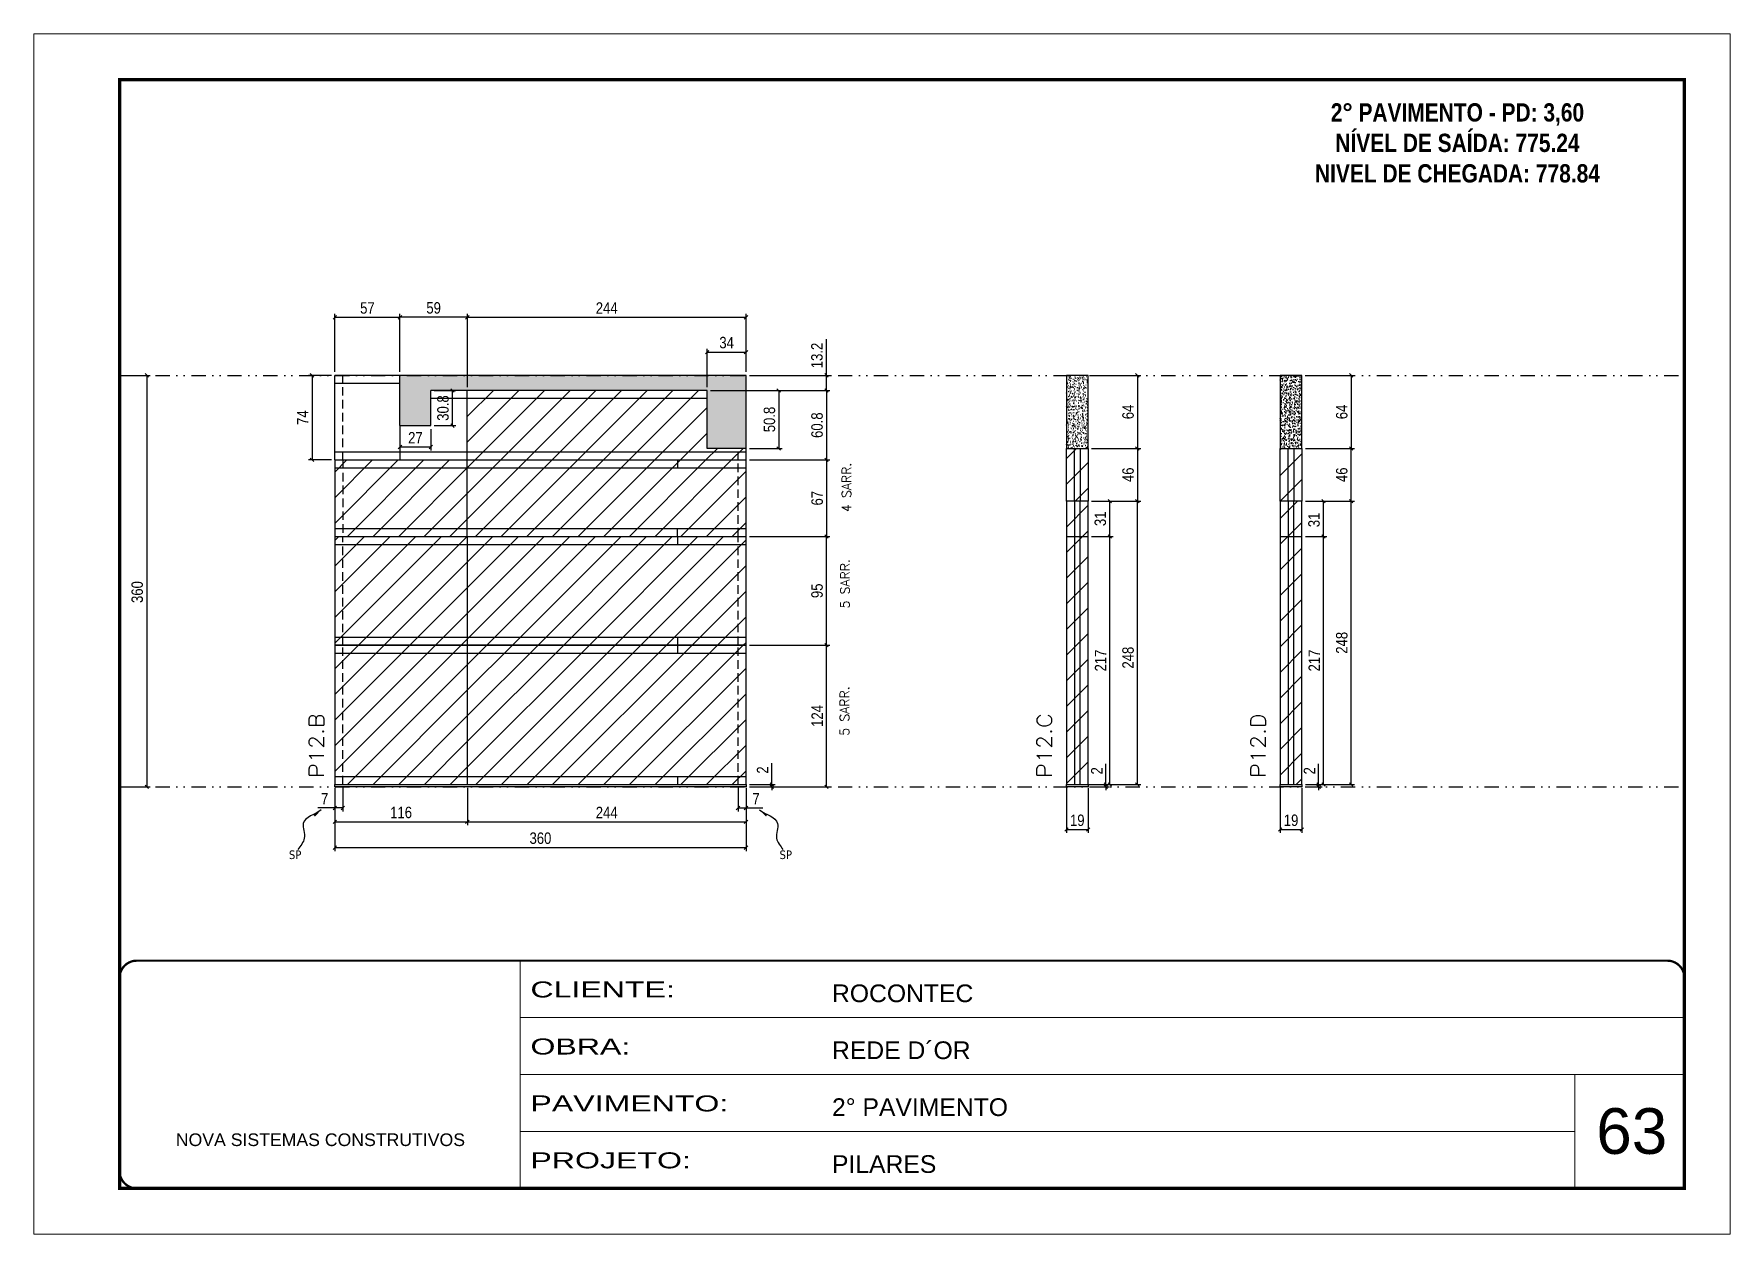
# Model space of a CAD drawing. Extents: x 2949 to 9203, y -16089 to 12527.
# Drawn here: x 6146 to 7631, y -5752 to -4702 of the extents above; entities that cross this region are included whole.
import ezdxf

# ---------------------------------------------------------------- set-up
doc = ezdxf.new("R2010")
doc.units = 0
for name, pattern in [('CONTINUO', [0]), ('DASHED', [0.75, 0.5, -0.25]), ('DIVIDE2', [0.625, 0.25, -0.125, 0, -0.125, 0, -0.125]), ('HIDDEN', [0.375, 0.25, -0.125])]:
    doc.linetypes.add(name, pattern=pattern)
for name, color, linetype, lineweight in [('CARIMBO', 255, 'Continuous', 9), ('Folhas', 255, 'Continuous', 9), ('Hachura', 251, 'Continuous', 9), ('SARRAFO DE PRESSAO', 251, 'DASHED', 9), ('Texto Seção', 7, 'Continuous', 15)]:
    doc.layers.add(name, color=color, linetype=linetype, lineweight=lineweight)
for name, color, linetype in [('COTA', 241, 'Continuous'), ('cotas', 4, 'Continuous'), ('NOMENCLATURA', 7, 'Continuous'), ('Nível', 160, 'Continuous'), ('Painéis', 200, 'Continuous'), ('SARR_2.2x7', 40, 'Continuous'), ('Sarrafo de Pressão', 42, 'HIDDEN'), ('texto', 7, 'Continuous')]:
    doc.layers.add(name, color=color, linetype=linetype)
doc.styles.add('ARIAL', font='arial.ttf')
doc.styles.add('COTA TECNICA', font='techl___.ttf', dxfattribs={"height": 10})
doc.styles.add('COTA TECNICA-50', font='techl___.ttf', dxfattribs={"height": 10})
doc.styles.add('REGUA-120', font='ROMANS.shx', dxfattribs={"height": 15})
doc.styles.add('ROMANC', font='techb___.ttf', dxfattribs={"height": 2.5})
doc.styles.add('ROMANS', font='romans.shx')
doc.styles.get("Standard").update_dxf_attribs({"font": 'arial.ttf'})
doc.styles.add('Tecnologia', font='')
doc.styles.get('Tecnologia').set_extended_font_data('Forgotten Futurist')
doc.dimstyles.new('COTA PAINEL-50', dxfattribs={"dimtxt": 10, "dimasz": 3, "dimexe": 3, "dimexo": 3, "dimgap": 3, "dimtad": 1, "dimdec": 1, "dimzin": 12, "dimdsep": 46, "dimtxsty": 'COTA TECNICA-50', "dimblk1": 'OBLIQUE', "dimblk2": 'OBLIQUE', "dimsah": 1, "dimcen": 0.9, "dimclrd": 4, "dimclre": 4, "dimclrt": 240, "dimadec": 1, "dimazin": 3, "dimtfac": 1, "dimtdec": 1, "dimtmove": 0, "dimatfit": 3, "dimfxl": 1, "dimtolj": 1, "dimtzin": 12, "dimarcsym": 0})
doc.dimstyles.new('PAINEL', dxfattribs={"dimtxt": 10, "dimasz": 3, "dimexe": 3, "dimexo": 3, "dimgap": 3, "dimtad": 1, "dimdec": 1, "dimzin": 12, "dimdsep": 46, "dimtxsty": 'COTA TECNICA', "dimblk1": 'OBLIQUE', "dimblk2": 'OBLIQUE', "dimsah": 1, "dimcen": 0.9, "dimclrd": 4, "dimclre": 4, "dimclrt": 240, "dimadec": 1, "dimazin": 3, "dimtfac": 1, "dimtdec": 1, "dimtmove": 0, "dimatfit": 3, "dimfxl": 1, "dimtolj": 1, "dimtzin": 12, "dimarcsym": 0})
doc.dimstyles.get("Standard").update_dxf_attribs({"dimtxt": 0.18, "dimasz": 0.18, "dimexe": 0.18, "dimexo": 0.0625, "dimgap": 0.09, "dimtad": 0, "dimtih": 1, "dimtoh": 1, "dimdec": 4, "dimzin": 0, "dimdsep": 46, "dimtxsty": 'Standard', "dimcen": 0.09, "dimadec": 0, "dimazin": 0, "dimtfac": 1, "dimtdec": 4, "dimtofl": 0, "dimtmove": 0, "dimatfit": 3, "dimfxl": 1, "dimtolj": 1, "dimtzin": 0, "dimarcsym": 0})
pattern_1 = [(45, (-122874.967, -37644.947), (-11.2253202, 11.2253202), [])]

msp = doc.modelspace()

# ---------------------------------------------------------------- texts
at = {"layer": 'CARIMBO', "style": 'ARIAL'}
msp.add_text('63', height=40, dxfattribs=at).set_placement((7513.89, -5681.75))
at = {"layer": 'NOMENCLATURA', "color": 2, "insert": (7392.36, -4735.83), "char_height": 16, "attachment_point": 2, "style": 'ROMANC'}
msp.add_mtext_dynamic_manual_height_columns('\\P2° PAVIMENTO - PD: 3,60\\PNÍVEL DE SAÍDA: 775.24\\PNIVEL DE CHEGADA: 778.84', width=300.2766, gutter_width=1, heights=[0], dxfattribs=at)
at = {"layer": 'texto', "color": 0, "char_height": 7.5, "attachment_point": 5}
for insert in [(6374.7, -5420.1), (6804.25, -5420.1)]:
    msp.add_mtext('{\\fTahoma|b0|i0|c0|p34;\\C4;SP}', dxfattribs=dict(at, insert=insert))
at = {"layer": 'Texto Seção', "linetype": 'Continuous', "style": 'ROMANS'}
for s, p in [('4 SARR.', (6861.47, -5120.24)), ('5 SARR.', (6860.17, -5204.58)), ('5 SARR.', (6859.75, -5315.89))]:
    msp.add_text(s, height=8, rotation=90, dxfattribs=at).set_placement(p)
at = {"layer": 'Texto Seção', "style": 'REGUA-120', "width": 1.1}
for s, p in [('P12.B', (6399.89, -5352.71)), ('P12.C', (7037.23, -5352.71)), ('P12.D', (7224.38, -5352.71))]:
    msp.add_text(s, height=13, rotation=90, dxfattribs=at).set_placement(p)

# ---------------------------------------------------------------- blocks, each defined once
blk = doc.blocks.new('9999999999')
at = {"color": 30, "linetype": 'CONTINUO'}
for p, q in [((98564.6, 34230.2), (98564.6, 34429.4)), ((98564.6, 34379.6), (99584, 34379.6)), ((98564.6, 34329.8), (99488, 34329.8)), ((99584, 34329.8), (99488, 34329.8)), ((99488, 34329.8), (99488, 34230.2)), ((98564.6, 34280), (99488, 34280))]:
    blk.add_line(p, q, dxfattribs=at)
at = {"color": 30, "linetype": 'CONTINUO', "const_width": 2}
blk.add_lwpolyline([(99584, 34230.2), (99584, 34414.4, 0.414214), (99569, 34429.4), (98229, 34429.4, 0.414214), (98214, 34414.4), (98214, 34245.2, 0.414214), (98229, 34230.2), (99584, 34230.2)], format="xyb", dxfattribs=at)
at = {"layer": 'Folhas'}
blk.add_lwpolyline([(98139, 34190.2), (99624, 34190.2), (99624, 35240.2), (98139, 35240.2)], close=True, dxfattribs=at)
at = {"layer": 'Folhas', "color": 30, "const_width": 3}
blk.add_lwpolyline([(98214, 34230.2), (99584, 34230.2), (99584, 35200.2), (98214, 35200.2)], close=True, dxfattribs=at)
at = {"color": 7, "linetype": 'Continuous', "ltscale": 5, "style": 'ARIAL'}
for s, height, p in [('ROCONTEC', 15.48, (98837.7, 34393.1)), ('REDE D´OR', 15.48, (98837.7, 34343.3)), ('2° PAVIMENTO', 15.483, (98837.7, 34293.5)), ('NOVA SISTEMAS CONSTRUTIVOS', 11.059, (98263.2, 34267.2)), ('PILARES', 15.48, (98837.7, 34243.7))]:
    blk.add_text(s, height=height, dxfattribs=at).set_placement(p)
at = {"layer": 'Folhas', "color": 7, "style": 'Tecnologia', "width": 1.5}
for s, p in [('CLIENTE:', (98573.7, 34397.2)), ('OBRA:', (98573.7, 34347.3)), ('PAVIMENTO:', (98573.7, 34297.5)), ('PROJETO:', (98573.7, 34247.7))]:
    blk.add_text(s, height=14, dxfattribs=at).set_placement(p)
blk = doc.blocks.new('_Oblique')
at = {"color": 0, "linetype": 'ByBlock', "lineweight": -2}
blk.add_line((-0.5, -0.5), (0.5, 0.5), dxfattribs=at)
blk = doc.blocks.new('*D2106')
at = {"layer": 'cotas', "color": 4, "linetype": 'ByBlock', "lineweight": -2, "transparency": 16777216}
for p, q in [((6224, -5000.6), (6247.8, -5000.6)), ((6244.8, -5000.6), (6244.8, -5360.6)), ((6224, -5360.6), (6247.8, -5360.6))]:
    blk.add_line(p, q, dxfattribs=at)
at = {"layer": 'Defpoints', "color": 0, "linetype": 'ByBlock', "transparency": 16777216}
for p in [(6221, -5000.6), (6221, -5360.6), (6244.8, -5360.6)]:
    blk.add_point(p, dxfattribs=at)
at = {"layer": 'cotas', "color": 4, "linetype": 'ByBlock', "lineweight": -2, "transparency": 16777216, "xscale": 3, "yscale": 3, "zscale": 3}
for p, rotation in [((6244.8, -5000.6), 90), ((6244.8, -5360.6), 270)]:
    blk.add_blockref('_Oblique', p, dxfattribs=dict(at, rotation=rotation))
at = {"layer": 'cotas', "color": 240, "linetype": 'ByBlock', "transparency": 16777216, "insert": (6236.5, -5190.2), "char_height": 10, "attachment_point": 5, "rotation": 90, "style": 'COTA TECNICA'}
blk.add_mtext('\\A1;360', dxfattribs=at)
blk = doc.blocks.new('*D2111')
at = {"layer": 'COTA', "color": 4, "lineweight": -2, "transparency": 16777216}
for p, q in [((6409.5, -5361.6), (6409.5, -5416.8)), ((6769.5, -5361.6), (6769.5, -5416.8)), ((6409.5, -5413.8), (6769.5, -5413.8))]:
    blk.add_line(p, q, dxfattribs=at)
at = {"layer": 'Defpoints', "color": 0, "transparency": 16777216}
for p in [(6409.5, -5358.6), (6769.5, -5358.6), (6769.5, -5413.8)]:
    blk.add_point(p, dxfattribs=at)
at = {"layer": 'COTA', "color": 4, "lineweight": -2, "transparency": 16777216, "xscale": 3, "yscale": 3, "zscale": 3, "rotation": 180}
blk.add_blockref('_Oblique', (6409.5, -5413.8), dxfattribs=at)
at = {"layer": 'COTA', "color": 4, "lineweight": -2, "transparency": 16777216, "xscale": 3, "yscale": 3, "zscale": 3}
blk.add_blockref('_Oblique', (6769.5, -5413.8), dxfattribs=at)
at = {"layer": 'COTA', "color": 240, "transparency": 16777216, "insert": (6589.5, -5405.6), "char_height": 10, "attachment_point": 5, "style": 'COTA TECNICA'}
blk.add_mtext('\\A1;360', dxfattribs=at)
blk = doc.blocks.new('*D2112')
at = {"layer": 'COTA', "color": 4, "lineweight": -2, "transparency": 16777216}
for p, q in [((6409.5, -5363.6), (6409.5, -5382.1)), ((6416.5, -5361.6), (6416.5, -5382.1)), ((6409.5, -5379.1), (6394.7, -5379.1)), ((6416.5, -5379.1), (6409.5, -5379.1))]:
    blk.add_line(p, q, dxfattribs=at)
at = {"layer": 'Defpoints', "color": 0, "transparency": 16777216}
for p in [(6409.5, -5360.6), (6416.5, -5358.6), (6409.5, -5379.1)]:
    blk.add_point(p, dxfattribs=at)
at = {"layer": 'COTA', "color": 4, "lineweight": -2, "transparency": 16777216, "xscale": 3, "yscale": 3, "zscale": 3, "rotation": 180}
blk.add_blockref('_Oblique', (6409.5, -5379.1), dxfattribs=at)
at = {"layer": 'COTA', "color": 4, "lineweight": -2, "transparency": 16777216, "xscale": 3, "yscale": 3, "zscale": 3}
blk.add_blockref('_Oblique', (6416.5, -5379.1), dxfattribs=at)
at = {"layer": 'COTA', "color": 240, "transparency": 16777216, "insert": (6400.6, -5371), "char_height": 10, "attachment_point": 5, "style": 'COTA TECNICA-50'}
blk.add_mtext('\\A1;7', dxfattribs=at)
blk = doc.blocks.new('*D2113')
at = {"layer": 'COTA', "color": 4, "lineweight": -2, "transparency": 16777216}
for p, q in [((6762.5, -5361.6), (6762.5, -5382.1)), ((6769.5, -5363.6), (6769.5, -5382.1)), ((6762.5, -5379.1), (6769.5, -5379.1)), ((6769.5, -5379.1), (6784.2, -5379.1))]:
    blk.add_line(p, q, dxfattribs=at)
at = {"layer": 'Defpoints', "color": 0, "transparency": 16777216}
for p in [(6762.5, -5358.6), (6769.5, -5360.6), (6769.5, -5379.1)]:
    blk.add_point(p, dxfattribs=at)
at = {"layer": 'COTA', "color": 4, "lineweight": -2, "transparency": 16777216, "xscale": 3, "yscale": 3, "zscale": 3, "rotation": 180}
blk.add_blockref('_Oblique', (6762.5, -5379.1), dxfattribs=at)
at = {"layer": 'COTA', "color": 4, "lineweight": -2, "transparency": 16777216, "xscale": 3, "yscale": 3, "zscale": 3}
blk.add_blockref('_Oblique', (6769.5, -5379.1), dxfattribs=at)
at = {"layer": 'COTA', "color": 240, "transparency": 16777216, "insert": (6778.3, -5371), "char_height": 10, "attachment_point": 5, "style": 'COTA TECNICA-50'}
blk.add_mtext('\\A1;7', dxfattribs=at)
blk = doc.blocks.new('*D2114')
at = {"layer": 'COTA', "color": 4, "lineweight": -2, "transparency": 16777216}
for p, q in [((6772.5, -5236.6), (6842.9, -5236.6)), ((6839.9, -5360.6), (6839.9, -5236.6)), ((6772.5, -5360.6), (6842.9, -5360.6))]:
    blk.add_line(p, q, dxfattribs=at)
at = {"layer": 'Defpoints', "color": 0, "transparency": 16777216}
for p in [(6769.5, -5236.6), (6839.9, -5236.6), (6769.5, -5360.6)]:
    blk.add_point(p, dxfattribs=at)
at = {"layer": 'COTA', "color": 4, "lineweight": -2, "transparency": 16777216, "xscale": 3, "yscale": 3, "zscale": 3}
for p, rotation in [((6839.9, -5236.6), 90), ((6839.9, -5360.6), 270)]:
    blk.add_blockref('_Oblique', p, dxfattribs=dict(at, rotation=rotation))
at = {"layer": 'COTA', "color": 240, "transparency": 16777216, "insert": (6831.8, -5298.6), "char_height": 10, "attachment_point": 5, "rotation": 90, "style": 'COTA TECNICA-50'}
blk.add_mtext('\\A1;124', dxfattribs=at)
blk = doc.blocks.new('*D2115')
at = {"layer": 'COTA', "color": 4, "lineweight": -2, "transparency": 16777216}
for p, q in [((6792, -5358.6), (6792, -5339.8)), ((6772.5, -5358.6), (6795, -5358.6)), ((6772.5, -5360.6), (6795, -5360.6)), ((6792, -5360.6), (6792, -5358.6)), ((6792, -5360.6), (6792, -5363.6))]:
    blk.add_line(p, q, dxfattribs=at)
at = {"layer": 'Defpoints', "color": 0, "transparency": 16777216}
for p in [(6769.5, -5358.6), (6769.5, -5360.6), (6792, -5360.6)]:
    blk.add_point(p, dxfattribs=at)
at = {"layer": 'COTA', "color": 4, "lineweight": -2, "transparency": 16777216, "xscale": 3, "yscale": 3, "zscale": 3}
for p, rotation in [((6792, -5358.6), 270), ((6792, -5360.6), 90)]:
    blk.add_blockref('_Oblique', p, dxfattribs=dict(at, rotation=rotation))
at = {"layer": 'COTA', "color": 240, "transparency": 16777216, "insert": (6784, -5345.9), "char_height": 10, "attachment_point": 5, "rotation": 90, "style": 'COTA TECNICA-50'}
blk.add_mtext('\\A1;2', dxfattribs=at)
blk = doc.blocks.new('*D2116')
at = {"layer": 'COTA', "color": 4, "linetype": 'ByBlock', "lineweight": -2, "transparency": 16777216}
for p, q in [((6772.5, -5141.6), (6842.9, -5141.6)), ((6839.9, -5236.6), (6839.9, -5141.6)), ((6772.5, -5236.6), (6842.9, -5236.6))]:
    blk.add_line(p, q, dxfattribs=at)
at = {"layer": 'Defpoints', "color": 0, "linetype": 'ByBlock', "transparency": 16777216}
for p in [(6769.5, -5141.6), (6839.9, -5141.6), (6769.5, -5236.6)]:
    blk.add_point(p, dxfattribs=at)
at = {"layer": 'COTA', "color": 4, "linetype": 'ByBlock', "lineweight": -2, "transparency": 16777216, "xscale": 3, "yscale": 3, "zscale": 3}
for p, rotation in [((6839.9, -5141.6), 90), ((6839.9, -5236.6), 270)]:
    blk.add_blockref('_Oblique', p, dxfattribs=dict(at, rotation=rotation))
at = {"layer": 'COTA', "color": 240, "linetype": 'ByBlock', "transparency": 16777216, "insert": (6831.7, -5189.1), "char_height": 10, "attachment_point": 5, "rotation": 90, "style": 'COTA TECNICA'}
blk.add_mtext('\\A1;95', dxfattribs=at)
blk = doc.blocks.new('*D2127')
at = {"layer": 'COTA', "color": 4, "linetype": 'ByBlock', "lineweight": -2, "transparency": 16777216}
for p, q in [((6409.5, -5361.6), (6409.5, -5394.2)), ((6525.5, -5361.6), (6525.5, -5394.2)), ((6409.5, -5391.2), (6525.5, -5391.2))]:
    blk.add_line(p, q, dxfattribs=at)
at = {"layer": 'Defpoints', "color": 0, "linetype": 'ByBlock', "transparency": 16777216}
for p in [(6409.5, -5358.6), (6525.5, -5358.6), (6525.5, -5391.2)]:
    blk.add_point(p, dxfattribs=at)
at = {"layer": 'COTA', "color": 4, "linetype": 'ByBlock', "lineweight": -2, "transparency": 16777216, "xscale": 3, "yscale": 3, "zscale": 3, "rotation": 180}
blk.add_blockref('_Oblique', (6409.5, -5391.2), dxfattribs=at)
at = {"layer": 'COTA', "color": 4, "linetype": 'ByBlock', "lineweight": -2, "transparency": 16777216, "xscale": 3, "yscale": 3, "zscale": 3}
blk.add_blockref('_Oblique', (6525.5, -5391.2), dxfattribs=at)
at = {"layer": 'COTA', "color": 240, "linetype": 'ByBlock', "transparency": 16777216, "insert": (6467.5, -5383.1), "char_height": 10, "attachment_point": 5, "style": 'COTA TECNICA'}
blk.add_mtext('\\A1;116', dxfattribs=at)
blk = doc.blocks.new('*D2128')
at = {"layer": 'COTA', "color": 4, "linetype": 'ByBlock', "lineweight": -2, "transparency": 16777216}
for p, q in [((6525.5, -5361.6), (6525.5, -5394.2)), ((6769.5, -5363.6), (6769.5, -5394.2)), ((6525.5, -5391.2), (6769.5, -5391.2))]:
    blk.add_line(p, q, dxfattribs=at)
at = {"layer": 'Defpoints', "color": 0, "linetype": 'ByBlock', "transparency": 16777216}
for p in [(6525.5, -5358.6), (6769.5, -5360.6), (6769.5, -5391.2)]:
    blk.add_point(p, dxfattribs=at)
at = {"layer": 'COTA', "color": 4, "linetype": 'ByBlock', "lineweight": -2, "transparency": 16777216, "xscale": 3, "yscale": 3, "zscale": 3, "rotation": 180}
blk.add_blockref('_Oblique', (6525.5, -5391.2), dxfattribs=at)
at = {"layer": 'COTA', "color": 4, "linetype": 'ByBlock', "lineweight": -2, "transparency": 16777216, "xscale": 3, "yscale": 3, "zscale": 3}
blk.add_blockref('_Oblique', (6769.5, -5391.2), dxfattribs=at)
at = {"layer": 'COTA', "color": 240, "linetype": 'ByBlock', "transparency": 16777216, "insert": (6647.5, -5383.1), "char_height": 10, "attachment_point": 5, "style": 'COTA TECNICA'}
blk.add_mtext('\\A1;244', dxfattribs=at)
blk = doc.blocks.new('*D2107')
at = {"layer": 'COTA', "color": 4, "lineweight": -2, "transparency": 16777216}
for p, q in [((7050, -5361.6), (7050, -5401)), ((7069, -5361.6), (7069, -5401)), ((7050, -5398), (7069, -5398))]:
    blk.add_line(p, q, dxfattribs=at)
at = {"layer": 'Defpoints', "color": 0, "transparency": 16777216}
for p in [(7050, -5358.6), (7069, -5358.6), (7069, -5398)]:
    blk.add_point(p, dxfattribs=at)
at = {"layer": 'COTA', "color": 4, "lineweight": -2, "transparency": 16777216, "xscale": 3, "yscale": 3, "zscale": 3, "rotation": 180}
blk.add_blockref('_Oblique', (7050, -5398), dxfattribs=at)
at = {"layer": 'COTA', "color": 4, "lineweight": -2, "transparency": 16777216, "xscale": 3, "yscale": 3, "zscale": 3}
blk.add_blockref('_Oblique', (7069, -5398), dxfattribs=at)
at = {"layer": 'COTA', "color": 240, "transparency": 16777216, "insert": (7059.5, -5389.9), "char_height": 10, "attachment_point": 5, "style": 'COTA TECNICA'}
blk.add_mtext('\\A1;19', dxfattribs=at)
blk = doc.blocks.new('*D2108')
at = {"layer": 'COTA', "color": 4, "lineweight": -2, "transparency": 16777216}
for p, q in [((7084.6, -5358.6), (7084.6, -5340.5)), ((7072, -5358.6), (7087.6, -5358.6)), ((7072, -5360.6), (7087.6, -5360.6)), ((7084.6, -5360.6), (7084.6, -5358.6)), ((7084.6, -5360.6), (7084.6, -5363.6))]:
    blk.add_line(p, q, dxfattribs=at)
at = {"layer": 'Defpoints', "color": 0, "transparency": 16777216}
for p in [(7069, -5358.6), (7069, -5360.6), (7084.6, -5358.6)]:
    blk.add_point(p, dxfattribs=at)
at = {"layer": 'COTA', "color": 4, "lineweight": -2, "transparency": 16777216, "xscale": 3, "yscale": 3, "zscale": 3}
for p, rotation in [((7084.6, -5358.6), 270), ((7084.6, -5360.6), 90)]:
    blk.add_blockref('_Oblique', p, dxfattribs=dict(at, rotation=rotation))
at = {"layer": 'COTA', "color": 240, "transparency": 16777216, "insert": (7076.6, -5346.6), "char_height": 10, "attachment_point": 5, "rotation": 90, "style": 'COTA TECNICA-50'}
blk.add_mtext('\\A1;2', dxfattribs=at)
blk = doc.blocks.new('*D2119')
at = {"layer": 'COTA', "color": 4, "linetype": 'ByBlock', "lineweight": -2, "transparency": 16777216}
for p, q in [((7072, -5000.6), (7115.1, -5000.6)), ((7112.1, -5000.6), (7112.1, -5064.6)), ((7072, -5064.6), (7115.1, -5064.6))]:
    blk.add_line(p, q, dxfattribs=at)
at = {"layer": 'Defpoints', "color": 0, "linetype": 'ByBlock', "transparency": 16777216}
for p in [(7069, -5000.6), (7069, -5064.6), (7112.1, -5064.6)]:
    blk.add_point(p, dxfattribs=at)
at = {"layer": 'COTA', "color": 4, "linetype": 'ByBlock', "lineweight": -2, "transparency": 16777216, "xscale": 3, "yscale": 3, "zscale": 3}
for p, rotation in [((7112.1, -5000.6), 90), ((7112.1, -5064.6), 270)]:
    blk.add_blockref('_Oblique', p, dxfattribs=dict(at, rotation=rotation))
at = {"layer": 'COTA', "color": 240, "linetype": 'ByBlock', "transparency": 16777216, "insert": (7104, -5032.6), "char_height": 10, "attachment_point": 5, "rotation": 90, "style": 'COTA TECNICA'}
blk.add_mtext('\\A1;64', dxfattribs=at)
blk = doc.blocks.new('*D2120')
at = {"layer": 'COTA', "color": 4, "linetype": 'ByBlock', "lineweight": -2, "transparency": 16777216}
for p, q in [((7072, -5110.6), (7115.1, -5110.6)), ((7112.1, -5358.6), (7112.1, -5110.6)), ((7072, -5358.6), (7115.1, -5358.6))]:
    blk.add_line(p, q, dxfattribs=at)
at = {"layer": 'Defpoints', "color": 0, "linetype": 'ByBlock', "transparency": 16777216}
for p in [(7069, -5110.6), (7112.1, -5110.6), (7069, -5358.6)]:
    blk.add_point(p, dxfattribs=at)
at = {"layer": 'COTA', "color": 4, "linetype": 'ByBlock', "lineweight": -2, "transparency": 16777216, "xscale": 3, "yscale": 3, "zscale": 3}
for p, rotation in [((7112.1, -5110.6), 90), ((7112.1, -5358.6), 270)]:
    blk.add_blockref('_Oblique', p, dxfattribs=dict(at, rotation=rotation))
at = {"layer": 'COTA', "color": 240, "linetype": 'ByBlock', "transparency": 16777216, "insert": (7104, -5247.6), "char_height": 10, "attachment_point": 5, "rotation": 90, "style": 'COTA TECNICA'}
blk.add_mtext('\\A1;248', dxfattribs=at)
blk = doc.blocks.new('*D2109')
at = {"layer": 'COTA', "color": 4, "lineweight": -2, "transparency": 16777216}
for p, q in [((7237.2, -5361.6), (7237.2, -5401)), ((7256.2, -5361.6), (7256.2, -5401)), ((7237.2, -5398), (7256.2, -5398))]:
    blk.add_line(p, q, dxfattribs=at)
at = {"layer": 'Defpoints', "color": 0, "transparency": 16777216}
for p in [(7237.2, -5358.6), (7256.2, -5358.6), (7256.2, -5398)]:
    blk.add_point(p, dxfattribs=at)
at = {"layer": 'COTA', "color": 4, "lineweight": -2, "transparency": 16777216, "xscale": 3, "yscale": 3, "zscale": 3, "rotation": 180}
blk.add_blockref('_Oblique', (7237.2, -5398), dxfattribs=at)
at = {"layer": 'COTA', "color": 4, "lineweight": -2, "transparency": 16777216, "xscale": 3, "yscale": 3, "zscale": 3}
blk.add_blockref('_Oblique', (7256.2, -5398), dxfattribs=at)
at = {"layer": 'COTA', "color": 240, "transparency": 16777216, "insert": (7246.7, -5389.9), "char_height": 10, "attachment_point": 5, "style": 'COTA TECNICA'}
blk.add_mtext('\\A1;19', dxfattribs=at)
blk = doc.blocks.new('*D2110')
at = {"layer": 'COTA', "color": 4, "lineweight": -2, "transparency": 16777216}
for p, q in [((7270.8, -5358.6), (7270.8, -5340.5)), ((7259.2, -5358.6), (7273.8, -5358.6)), ((7259.2, -5360.6), (7273.8, -5360.6)), ((7270.8, -5360.6), (7270.8, -5358.6)), ((7270.8, -5360.6), (7270.8, -5363.6))]:
    blk.add_line(p, q, dxfattribs=at)
at = {"layer": 'Defpoints', "color": 0, "transparency": 16777216}
for p in [(7256.2, -5358.6), (7256.2, -5360.6), (7270.8, -5358.6)]:
    blk.add_point(p, dxfattribs=at)
at = {"layer": 'COTA', "color": 4, "lineweight": -2, "transparency": 16777216, "xscale": 3, "yscale": 3, "zscale": 3}
for p, rotation in [((7270.8, -5358.6), 270), ((7270.8, -5360.6), 90)]:
    blk.add_blockref('_Oblique', p, dxfattribs=dict(at, rotation=rotation))
at = {"layer": 'COTA', "color": 240, "transparency": 16777216, "insert": (7262.8, -5346.6), "char_height": 10, "attachment_point": 5, "rotation": 90, "style": 'COTA TECNICA-50'}
blk.add_mtext('\\A1;2', dxfattribs=at)
blk = doc.blocks.new('*D2121')
at = {"layer": 'COTA', "color": 4, "linetype": 'ByBlock', "lineweight": -2, "transparency": 16777216}
for p, q in [((7259.2, -5000.6), (7302.2, -5000.6)), ((7299.2, -5000.6), (7299.2, -5064.6)), ((7259.2, -5064.6), (7302.2, -5064.6))]:
    blk.add_line(p, q, dxfattribs=at)
at = {"layer": 'Defpoints', "color": 0, "linetype": 'ByBlock', "transparency": 16777216}
for p in [(7256.2, -5000.6), (7256.2, -5064.6), (7299.2, -5064.6)]:
    blk.add_point(p, dxfattribs=at)
at = {"layer": 'COTA', "color": 4, "linetype": 'ByBlock', "lineweight": -2, "transparency": 16777216, "xscale": 3, "yscale": 3, "zscale": 3}
for p, rotation in [((7299.2, -5000.6), 90), ((7299.2, -5064.6), 270)]:
    blk.add_blockref('_Oblique', p, dxfattribs=dict(at, rotation=rotation))
at = {"layer": 'COTA', "color": 240, "linetype": 'ByBlock', "transparency": 16777216, "insert": (7291.1, -5032.6), "char_height": 10, "attachment_point": 5, "rotation": 90, "style": 'COTA TECNICA'}
blk.add_mtext('\\A1;64', dxfattribs=at)
blk = doc.blocks.new('*D2122')
at = {"layer": 'COTA', "color": 4, "linetype": 'ByBlock', "lineweight": -2, "transparency": 16777216}
for p, q in [((7259.2, -5110.6), (7302.2, -5110.6)), ((7299.2, -5358.6), (7299.2, -5110.6)), ((7259.2, -5358.6), (7302.2, -5358.6))]:
    blk.add_line(p, q, dxfattribs=at)
at = {"layer": 'Defpoints', "color": 0, "linetype": 'ByBlock', "transparency": 16777216}
for p in [(7256.2, -5110.6), (7299.2, -5110.6), (7256.2, -5358.6)]:
    blk.add_point(p, dxfattribs=at)
at = {"layer": 'COTA', "color": 4, "linetype": 'ByBlock', "lineweight": -2, "transparency": 16777216, "xscale": 3, "yscale": 3, "zscale": 3}
for p, rotation in [((7299.2, -5110.6), 90), ((7299.2, -5358.6), 270)]:
    blk.add_blockref('_Oblique', p, dxfattribs=dict(at, rotation=rotation))
at = {"layer": 'COTA', "color": 240, "linetype": 'ByBlock', "transparency": 16777216, "insert": (7291.1, -5234.6), "char_height": 10, "attachment_point": 5, "rotation": 90, "style": 'COTA TECNICA'}
blk.add_mtext('\\A1;248', dxfattribs=at)
blk = doc.blocks.new('*D2123')
at = {"layer": 'COTA', "color": 4, "linetype": 'ByBlock', "lineweight": -2, "transparency": 16777216}
for p, q in [((7072, -5141.6), (7090.9, -5141.6)), ((7087.9, -5358.6), (7087.9, -5141.6)), ((7053, -5358.6), (7090.9, -5358.6))]:
    blk.add_line(p, q, dxfattribs=at)
at = {"layer": 'Defpoints', "color": 0, "linetype": 'ByBlock', "transparency": 16777216}
for p in [(7069, -5141.6), (7087.9, -5141.6), (7050, -5358.6)]:
    blk.add_point(p, dxfattribs=at)
at = {"layer": 'COTA', "color": 4, "linetype": 'ByBlock', "lineweight": -2, "transparency": 16777216, "xscale": 3, "yscale": 3, "zscale": 3}
for p, rotation in [((7087.9, -5141.6), 90), ((7087.9, -5358.6), 270)]:
    blk.add_blockref('_Oblique', p, dxfattribs=dict(at, rotation=rotation))
at = {"layer": 'COTA', "color": 240, "linetype": 'ByBlock', "transparency": 16777216, "insert": (7079.9, -5250.1), "char_height": 10, "attachment_point": 5, "rotation": 90, "style": 'COTA TECNICA'}
blk.add_mtext('\\A1;217', dxfattribs=at)
blk = doc.blocks.new('*D2124')
at = {"layer": 'COTA', "color": 4, "linetype": 'ByBlock', "lineweight": -2, "transparency": 16777216}
for p, q in [((7072, -5110.6), (7090.9, -5110.6)), ((7087.9, -5141.6), (7087.9, -5110.6)), ((7072, -5141.6), (7090.9, -5141.6))]:
    blk.add_line(p, q, dxfattribs=at)
at = {"layer": 'Defpoints', "color": 0, "linetype": 'ByBlock', "transparency": 16777216}
for p in [(7069, -5110.6), (7087.9, -5110.6), (7069, -5141.6)]:
    blk.add_point(p, dxfattribs=at)
at = {"layer": 'COTA', "color": 4, "linetype": 'ByBlock', "lineweight": -2, "transparency": 16777216, "xscale": 3, "yscale": 3, "zscale": 3}
for p, rotation in [((7087.9, -5110.6), 90), ((7087.9, -5141.6), 270)]:
    blk.add_blockref('_Oblique', p, dxfattribs=dict(at, rotation=rotation))
at = {"layer": 'COTA', "color": 240, "linetype": 'ByBlock', "transparency": 16777216, "insert": (7079.7, -5126.1), "char_height": 10, "attachment_point": 5, "rotation": 90, "style": 'COTA TECNICA'}
blk.add_mtext('\\A1;31', dxfattribs=at)
blk = doc.blocks.new('*D2125')
at = {"layer": 'COTA', "color": 4, "linetype": 'ByBlock', "lineweight": -2, "transparency": 16777216}
for p, q in [((7259.2, -5141.6), (7278.1, -5141.6)), ((7275.1, -5358.6), (7275.1, -5141.6)), ((7259.2, -5358.6), (7278.1, -5358.6))]:
    blk.add_line(p, q, dxfattribs=at)
at = {"layer": 'Defpoints', "color": 0, "linetype": 'ByBlock', "transparency": 16777216}
for p in [(7256.2, -5141.6), (7275.1, -5141.6), (7256.2, -5358.6)]:
    blk.add_point(p, dxfattribs=at)
at = {"layer": 'COTA', "color": 4, "linetype": 'ByBlock', "lineweight": -2, "transparency": 16777216, "xscale": 3, "yscale": 3, "zscale": 3}
for p, rotation in [((7275.1, -5141.6), 90), ((7275.1, -5358.6), 270)]:
    blk.add_blockref('_Oblique', p, dxfattribs=dict(at, rotation=rotation))
at = {"layer": 'COTA', "color": 240, "linetype": 'ByBlock', "transparency": 16777216, "insert": (7267, -5250.1), "char_height": 10, "attachment_point": 5, "rotation": 90, "style": 'COTA TECNICA'}
blk.add_mtext('\\A1;217', dxfattribs=at)
blk = doc.blocks.new('*D2126')
at = {"layer": 'COTA', "color": 4, "linetype": 'ByBlock', "lineweight": -2, "transparency": 16777216}
for p, q in [((7259.2, -5110.6), (7278.1, -5110.6)), ((7275.1, -5141.6), (7275.1, -5110.6)), ((7259.2, -5141.6), (7278.1, -5141.6))]:
    blk.add_line(p, q, dxfattribs=at)
at = {"layer": 'Defpoints', "color": 0, "linetype": 'ByBlock', "transparency": 16777216}
for p in [(7256.2, -5110.6), (7275.1, -5110.6), (7256.2, -5141.6)]:
    blk.add_point(p, dxfattribs=at)
at = {"layer": 'COTA', "color": 4, "linetype": 'ByBlock', "lineweight": -2, "transparency": 16777216, "xscale": 3, "yscale": 3, "zscale": 3}
for p, rotation in [((7275.1, -5110.6), 90), ((7275.1, -5141.6), 270)]:
    blk.add_blockref('_Oblique', p, dxfattribs=dict(at, rotation=rotation))
at = {"layer": 'COTA', "color": 240, "linetype": 'ByBlock', "transparency": 16777216, "insert": (7266.8, -5127.1), "char_height": 10, "attachment_point": 5, "rotation": 90, "style": 'COTA TECNICA'}
blk.add_mtext('\\A1;31', dxfattribs=at)
blk = doc.blocks.new('*D2117')
at = {"layer": 'COTA', "color": 4, "lineweight": -2, "transparency": 16777216}
for p, q in [((7259.2, -5064.6), (7302.2, -5064.6)), ((7299.2, -5110.6), (7299.2, -5064.6)), ((7259.2, -5110.6), (7302.2, -5110.6))]:
    blk.add_line(p, q, dxfattribs=at)
at = {"layer": 'Defpoints', "color": 0, "transparency": 16777216}
for p in [(7256.2, -5064.6), (7299.2, -5064.6), (7256.2, -5110.6)]:
    blk.add_point(p, dxfattribs=at)
at = {"layer": 'COTA', "color": 4, "lineweight": -2, "transparency": 16777216, "xscale": 3, "yscale": 3, "zscale": 3}
for p, rotation in [((7299.2, -5064.6), 90), ((7299.2, -5110.6), 270)]:
    blk.add_blockref('_Oblique', p, dxfattribs=dict(at, rotation=rotation))
at = {"layer": 'COTA', "color": 240, "transparency": 16777216, "insert": (7291.1, -5087.6), "char_height": 10, "attachment_point": 5, "rotation": 90, "style": 'COTA TECNICA'}
blk.add_mtext('\\A1;46', dxfattribs=at)
blk = doc.blocks.new('*D2118')
at = {"layer": 'COTA', "color": 4, "lineweight": -2, "transparency": 16777216}
for p, q in [((7072, -5064.6), (7115.1, -5064.6)), ((7112.1, -5064.6), (7112.1, -5110.6)), ((7072, -5110.6), (7115.1, -5110.6))]:
    blk.add_line(p, q, dxfattribs=at)
at = {"layer": 'Defpoints', "color": 0, "transparency": 16777216}
for p in [(7069, -5064.6), (7069, -5110.6), (7112.1, -5110.6)]:
    blk.add_point(p, dxfattribs=at)
at = {"layer": 'COTA', "color": 4, "lineweight": -2, "transparency": 16777216, "xscale": 3, "yscale": 3, "zscale": 3}
for p, rotation in [((7112.1, -5064.6), 90), ((7112.1, -5110.6), 270)]:
    blk.add_blockref('_Oblique', p, dxfattribs=dict(at, rotation=rotation))
at = {"layer": 'COTA', "color": 240, "transparency": 16777216, "insert": (7104, -5087.6), "char_height": 10, "attachment_point": 5, "rotation": 90, "style": 'COTA TECNICA'}
blk.add_mtext('\\A1;46', dxfattribs=at)
blk = doc.blocks.new('*D2129')
at = {"layer": 'COTA', "color": 4, "lineweight": -2, "transparency": 16777216}
for p, q in [((6772.5, -5074.6), (6842.9, -5074.6)), ((6839.9, -5074.6), (6839.9, -5141.6)), ((6772.5, -5141.6), (6842.9, -5141.6))]:
    blk.add_line(p, q, dxfattribs=at)
at = {"layer": 'Defpoints', "color": 0, "transparency": 16777216}
for p in [(6769.5, -5074.6), (6769.5, -5141.6), (6839.9, -5141.6)]:
    blk.add_point(p, dxfattribs=at)
at = {"layer": 'COTA', "color": 4, "lineweight": -2, "transparency": 16777216, "xscale": 3, "yscale": 3, "zscale": 3}
for p, rotation in [((6839.9, -5074.6), 90), ((6839.9, -5141.6), 270)]:
    blk.add_blockref('_Oblique', p, dxfattribs=dict(at, rotation=rotation))
at = {"layer": 'COTA', "color": 240, "transparency": 16777216, "insert": (6831.8, -5108.1), "char_height": 10, "attachment_point": 5, "rotation": 90, "style": 'COTA TECNICA'}
blk.add_mtext('\\A1;67', dxfattribs=at)
blk = doc.blocks.new('*D2132')
at = {"layer": 'COTA', "color": 4, "lineweight": -2, "transparency": 16777216}
for p, q in [((6738.5, -5013.8), (6842.9, -5013.8)), ((6839.9, -5013.8), (6839.9, -5074.6)), ((6772.5, -5074.6), (6842.9, -5074.6))]:
    blk.add_line(p, q, dxfattribs=at)
at = {"layer": 'Defpoints', "color": 0, "transparency": 16777216}
for p in [(6735.5, -5013.8), (6769.5, -5074.6), (6839.9, -5074.6)]:
    blk.add_point(p, dxfattribs=at)
at = {"layer": 'COTA', "color": 4, "lineweight": -2, "transparency": 16777216, "xscale": 3, "yscale": 3, "zscale": 3}
for p, rotation in [((6839.9, -5013.8), 90), ((6839.9, -5074.6), 270)]:
    blk.add_blockref('_Oblique', p, dxfattribs=dict(at, rotation=rotation))
at = {"layer": 'COTA', "color": 240, "transparency": 16777216, "insert": (6831.7, -5044.2), "char_height": 10, "attachment_point": 5, "rotation": 90, "style": 'COTA TECNICA-50'}
blk.add_mtext('\\A1;60.8', dxfattribs=at)
blk = doc.blocks.new('*D2133')
at = {"layer": 'COTA', "color": 4, "lineweight": -2, "transparency": 16777216}
for p, q in [((6839.9, -5000.6), (6839.9, -4968.9)), ((6772.5, -5000.6), (6842.9, -5000.6)), ((6839.9, -5013.8), (6839.9, -5000.6)), ((6738.5, -5013.8), (6842.9, -5013.8))]:
    blk.add_line(p, q, dxfattribs=at)
at = {"layer": 'Defpoints', "color": 0, "transparency": 16777216}
for p in [(6769.5, -5000.6), (6839.9, -5000.6), (6735.5, -5013.8)]:
    blk.add_point(p, dxfattribs=at)
at = {"layer": 'COTA', "color": 4, "lineweight": -2, "transparency": 16777216, "xscale": 3, "yscale": 3, "zscale": 3}
for p, rotation in [((6839.9, -5000.6), 90), ((6839.9, -5013.8), 270)]:
    blk.add_blockref('_Oblique', p, dxfattribs=dict(at, rotation=rotation))
at = {"layer": 'COTA', "color": 240, "transparency": 16777216, "insert": (6831.6, -4983.2), "char_height": 10, "attachment_point": 5, "rotation": 90, "style": 'COTA TECNICA-50'}
blk.add_mtext('\\A1;13.2', dxfattribs=at)
blk = doc.blocks.new('*D2134')
at = {"layer": 'COTA', "color": 4, "lineweight": -2, "transparency": 16777216}
for p, q in [((6738.5, -5013.8), (6801.1, -5013.8)), ((6798.1, -5013.8), (6798.1, -5064.6)), ((6772.5, -5064.6), (6801.1, -5064.6))]:
    blk.add_line(p, q, dxfattribs=at)
at = {"layer": 'Defpoints', "color": 0, "transparency": 16777216}
for p in [(6735.5, -5013.8), (6769.5, -5064.6), (6798.1, -5064.6)]:
    blk.add_point(p, dxfattribs=at)
at = {"layer": 'COTA', "color": 4, "lineweight": -2, "transparency": 16777216, "xscale": 3, "yscale": 3, "zscale": 3}
for p, rotation in [((6798.1, -5013.8), 90), ((6798.1, -5064.6), 270)]:
    blk.add_blockref('_Oblique', p, dxfattribs=dict(at, rotation=rotation))
at = {"layer": 'COTA', "color": 240, "transparency": 16777216, "insert": (6790, -5039.2), "char_height": 10, "attachment_point": 5, "rotation": 90, "style": 'COTA TECNICA-50'}
blk.add_mtext('\\A1;50.8', dxfattribs=at)
blk = doc.blocks.new('*D2135')
at = {"layer": 'COTA', "color": 4, "lineweight": -2, "transparency": 16777216}
for p, q in [((6525.5, -5010.8), (6525.5, -4946.8)), ((6525.5, -4949.8), (6769.5, -4949.8)), ((6769.5, -4997.6), (6769.5, -4946.8))]:
    blk.add_line(p, q, dxfattribs=at)
at = {"layer": 'Defpoints', "color": 0, "transparency": 16777216}
for p in [(6769.5, -4949.8), (6769.5, -5000.6), (6525.5, -5013.8)]:
    blk.add_point(p, dxfattribs=at)
at = {"layer": 'COTA', "color": 4, "lineweight": -2, "transparency": 16777216, "xscale": 3, "yscale": 3, "zscale": 3, "rotation": 180}
blk.add_blockref('_Oblique', (6525.5, -4949.8), dxfattribs=at)
at = {"layer": 'COTA', "color": 4, "lineweight": -2, "transparency": 16777216, "xscale": 3, "yscale": 3, "zscale": 3}
blk.add_blockref('_Oblique', (6769.5, -4949.8), dxfattribs=at)
at = {"layer": 'COTA', "color": 240, "transparency": 16777216, "insert": (6647.5, -4941.7), "char_height": 10, "attachment_point": 5, "style": 'COTA TECNICA-50'}
blk.add_mtext('\\A1;244', dxfattribs=at)
blk = doc.blocks.new('*D2136')
at = {"layer": 'COTA', "color": 4, "lineweight": -2, "transparency": 16777216}
for p, q in [((6735.5, -5010.8), (6735.5, -4977.3)), ((6735.5, -4980.3), (6769.5, -4980.3)), ((6769.5, -4997.6), (6769.5, -4977.3))]:
    blk.add_line(p, q, dxfattribs=at)
at = {"layer": 'Defpoints', "color": 0, "transparency": 16777216}
for p in [(6769.5, -4980.3), (6769.5, -5000.6), (6735.5, -5013.8)]:
    blk.add_point(p, dxfattribs=at)
at = {"layer": 'COTA', "color": 4, "lineweight": -2, "transparency": 16777216, "xscale": 3, "yscale": 3, "zscale": 3, "rotation": 180}
blk.add_blockref('_Oblique', (6735.5, -4980.3), dxfattribs=at)
at = {"layer": 'COTA', "color": 4, "lineweight": -2, "transparency": 16777216, "xscale": 3, "yscale": 3, "zscale": 3}
blk.add_blockref('_Oblique', (6769.5, -4980.3), dxfattribs=at)
at = {"layer": 'COTA', "color": 240, "transparency": 16777216, "insert": (6752.5, -4972), "char_height": 10, "attachment_point": 5, "style": 'COTA TECNICA-50'}
blk.add_mtext('\\A1;34', dxfattribs=at)
blk = doc.blocks.new('*D3337')
at = {"layer": 'COTA', "color": 4, "lineweight": -2, "transparency": 16777216}
for p, q in [((6466.5, -4997.6), (6466.5, -4946.8)), ((6525.5, -4949.8), (6466.5, -4949.8)), ((6525.5, -5010.8), (6525.5, -4946.8))]:
    blk.add_line(p, q, dxfattribs=at)
at = {"layer": 'Defpoints', "color": 0, "transparency": 16777216}
for p in [(6466.5, -4949.8), (6466.5, -5000.6), (6525.5, -5013.8)]:
    blk.add_point(p, dxfattribs=at)
at = {"layer": 'COTA', "color": 4, "lineweight": -2, "transparency": 16777216, "xscale": 3, "yscale": 3, "zscale": 3, "rotation": 180}
blk.add_blockref('_Oblique', (6466.5, -4949.8), dxfattribs=at)
at = {"layer": 'COTA', "color": 4, "lineweight": -2, "transparency": 16777216, "xscale": 3, "yscale": 3, "zscale": 3}
blk.add_blockref('_Oblique', (6525.5, -4949.8), dxfattribs=at)
at = {"layer": 'COTA', "color": 240, "transparency": 16777216, "insert": (6496, -4941.6), "char_height": 10, "attachment_point": 5, "style": 'COTA TECNICA-50'}
blk.add_mtext('\\A1;59', dxfattribs=at)
blk = doc.blocks.new('*D3338')
at = {"layer": 'COTA', "color": 4, "lineweight": -2, "transparency": 16777216}
for p, q in [((6409.5, -4997.6), (6409.5, -4946.8)), ((6409.5, -4949.8), (6466.5, -4949.8)), ((6466.5, -4997.6), (6466.5, -4946.8))]:
    blk.add_line(p, q, dxfattribs=at)
at = {"layer": 'Defpoints', "color": 0, "transparency": 16777216}
for p in [(6466.5, -4949.8), (6409.5, -5000.6), (6466.5, -5000.6)]:
    blk.add_point(p, dxfattribs=at)
at = {"layer": 'COTA', "color": 4, "lineweight": -2, "transparency": 16777216, "xscale": 3, "yscale": 3, "zscale": 3, "rotation": 180}
blk.add_blockref('_Oblique', (6409.5, -4949.8), dxfattribs=at)
at = {"layer": 'COTA', "color": 4, "lineweight": -2, "transparency": 16777216, "xscale": 3, "yscale": 3, "zscale": 3}
blk.add_blockref('_Oblique', (6466.5, -4949.8), dxfattribs=at)
at = {"layer": 'COTA', "color": 240, "transparency": 16777216, "insert": (6438, -4941.7), "char_height": 10, "attachment_point": 5, "style": 'COTA TECNICA-50'}
blk.add_mtext('\\A1;57', dxfattribs=at)
blk = doc.blocks.new('*D3339')
at = {"layer": 'COTA', "color": 4, "lineweight": -2, "transparency": 16777216}
for p, q in [((6466.5, -5047.6), (6466.5, -5066.3)), ((6493.5, -5047.6), (6493.5, -5066.3)), ((6493.5, -5063.3), (6466.5, -5063.3))]:
    blk.add_line(p, q, dxfattribs=at)
at = {"layer": 'Defpoints', "color": 0, "transparency": 16777216}
for p in [(6466.5, -5044.6), (6493.5, -5044.6), (6466.5, -5063.3)]:
    blk.add_point(p, dxfattribs=at)
at = {"layer": 'COTA', "color": 4, "lineweight": -2, "transparency": 16777216, "xscale": 3, "yscale": 3, "zscale": 3, "rotation": 180}
blk.add_blockref('_Oblique', (6466.5, -5063.3), dxfattribs=at)
at = {"layer": 'COTA', "color": 4, "lineweight": -2, "transparency": 16777216, "xscale": 3, "yscale": 3, "zscale": 3}
blk.add_blockref('_Oblique', (6493.5, -5063.3), dxfattribs=at)
at = {"layer": 'COTA', "color": 240, "transparency": 16777216, "insert": (6480, -5055.2), "char_height": 10, "attachment_point": 5, "style": 'COTA TECNICA-50'}
blk.add_mtext('\\A1;27', dxfattribs=at)
blk = doc.blocks.new('*D3340')
at = {"layer": 'COTA', "color": 4, "lineweight": -2, "transparency": 16777216}
for p, q in [((6496.5, -5013.8), (6515.4, -5013.8)), ((6512.4, -5044.6), (6512.4, -5013.8)), ((6496.5, -5044.6), (6515.4, -5044.6))]:
    blk.add_line(p, q, dxfattribs=at)
at = {"layer": 'Defpoints', "color": 0, "transparency": 16777216}
for p in [(6493.5, -5013.8), (6512.4, -5013.8), (6493.5, -5044.6)]:
    blk.add_point(p, dxfattribs=at)
at = {"layer": 'COTA', "color": 4, "lineweight": -2, "transparency": 16777216, "xscale": 3, "yscale": 3, "zscale": 3}
for p, rotation in [((6512.4, -5013.8), 90), ((6512.4, -5044.6), 270)]:
    blk.add_blockref('_Oblique', p, dxfattribs=dict(at, rotation=rotation))
at = {"layer": 'COTA', "color": 240, "transparency": 16777216, "insert": (6504.2, -5029.2), "char_height": 10, "attachment_point": 5, "rotation": 90, "style": 'COTA TECNICA-50'}
blk.add_mtext('\\A1;30.8', dxfattribs=at)
blk = doc.blocks.new('*D3341')
at = {"layer": 'COTA', "color": 4, "lineweight": -2, "transparency": 16777216}
for p, q in [((6406.5, -5000.6), (6386.5, -5000.6)), ((6389.5, -5000.6), (6389.5, -5074.6)), ((6406.5, -5074.6), (6386.5, -5074.6))]:
    blk.add_line(p, q, dxfattribs=at)
at = {"layer": 'Defpoints', "color": 0, "transparency": 16777216}
for p in [(6409.5, -5000.6), (6389.5, -5074.6), (6409.5, -5074.6)]:
    blk.add_point(p, dxfattribs=at)
at = {"layer": 'COTA', "color": 4, "lineweight": -2, "transparency": 16777216, "xscale": 3, "yscale": 3, "zscale": 3}
for p, rotation in [((6389.5, -5000.6), 90), ((6389.5, -5074.6), 270)]:
    blk.add_blockref('_Oblique', p, dxfattribs=dict(at, rotation=rotation))
at = {"layer": 'COTA', "color": 240, "transparency": 16777216, "insert": (6381.4, -5037.6), "char_height": 10, "attachment_point": 5, "rotation": 90, "style": 'COTA TECNICA-50'}
blk.add_mtext('\\A1;74', dxfattribs=at)

# ---------------------------------------------------------------- dimensions: what is measured, and where the dimension line sits
at = {"layer": 'COTA'}
for base, p1, p2, picture, middle in [((6466.47, -4949.76), (6409.47, -5000.61), (6466.47, -5000.61), '*D3338', (6437.97, -4941.65)), ((6466.47, -4949.76), (6525.47, -5013.81), (6466.47, -5000.61), '*D3337', (6495.97, -4941.63)), ((6769.47, -4949.76), (6525.47, -5013.81), (6769.47, -5000.61), '*D2135', (6647.47, -4941.69)), ((6769.47, -4980.26), (6735.47, -5013.81), (6769.47, -5000.61), '*D2136', (6752.47, -4972.04)), ((6466.47, -5063.31), (6493.47, -5044.61), (6466.47, -5044.61), '*D3339', (6479.97, -5055.24)), ((6769.47, -5379.12), (6762.47, -5358.61), (6769.47, -5360.61), '*D2113', (6778.34, -5371.05))]:
    dim = msp.add_linear_dim(base=base, p1=p1, p2=p2, dimstyle='COTA PAINEL-50', dxfattribs=at)
    dim.commit()
    dim.dimension.update_dxf_attribs({"geometry": picture, "text_midpoint": middle})
for base, p1, p2, angle, dimstyle, picture, middle in [((6839.87, -5000.61), (6735.47, -5013.81), (6769.47, -5000.61), 90, 'COTA PAINEL-50', '*D2133', (6831.65, -4983.24)), ((6389.47, -5074.61), (6409.47, -5000.61), (6409.47, -5074.61), 90, 'COTA PAINEL-50', '*D3341', (6381.4, -5037.61)), ((6839.87, -5074.61), (6735.47, -5013.81), (6769.47, -5074.61), 90, 'COTA PAINEL-50', '*D2132', (6831.74, -5044.21)), ((6798.12, -5064.61), (6735.47, -5013.81), (6769.47, -5064.61), 90, 'COTA PAINEL-50', '*D2134', (6789.99, -5039.21)), ((7112.11, -5110.61), (7069.03, -5064.61), (7069.03, -5110.61), 90, 'PAINEL', '*D2118', (7104.01, -5087.61)), ((7299.24, -5064.61), (7256.15, -5110.61), (7256.15, -5064.61), 90, 'PAINEL', '*D2117', (7291.13, -5087.61)), ((6839.87, -5141.61), (6769.47, -5074.61), (6769.47, -5141.61), 90, 'PAINEL', '*D2129', (6831.76, -5108.11)), ((6839.87, -5236.61), (6769.47, -5360.61), (6769.47, -5236.61), 90, 'COTA PAINEL-50', '*D2114', (6831.79, -5298.61)), ((6409.47, -5379.12), (6416.47, -5358.61), (6409.47, -5360.61), 180, 'COTA PAINEL-50', '*D2112', (6400.61, -5371.05))]:
    dim = msp.add_linear_dim(base=base, p1=p1, p2=p2, angle=angle, dimstyle=dimstyle, dxfattribs=at)
    dim.commit()
    dim.dimension.update_dxf_attribs({"geometry": picture, "text_midpoint": middle})
at = {"layer": 'COTA', "linetype": 'ByBlock'}
for base, p1, p2, picture, middle in [((7112.11, -5064.61), (7069.03, -5000.61), (7069.03, -5064.61), '*D2119', (7104.01, -5032.61)), ((7299.24, -5064.61), (7256.15, -5000.61), (7256.15, -5064.61), '*D2121', (7291.13, -5032.61)), ((7299.24, -5110.61), (7256.15, -5358.61), (7256.15, -5110.61), '*D2122', (7291.14, -5234.61)), ((7087.93, -5141.61), (7050.03, -5358.61), (7069.03, -5141.61), '*D2123', (7079.86, -5250.11)), ((7275.06, -5141.61), (7256.15, -5358.61), (7256.15, -5141.61), '*D2125', (7266.99, -5250.11))]:
    dim = msp.add_linear_dim(base=base, p1=p1, p2=p2, angle=90, dimstyle='PAINEL', dxfattribs=at)
    dim.commit()
    dim.dimension.update_dxf_attribs({"geometry": picture, "text_midpoint": middle})
at = {"layer": 'COTA'}
for base, p1, p2, picture, middle in [((6512.43, -5013.81), (6493.47, -5044.61), (6493.47, -5013.81), '*D3340', (6512.43, -5029.21)), ((6792, -5360.61), (6769.47, -5358.61), (6769.47, -5360.61), '*D2115', (6792, -5345.86)), ((7084.56, -5358.61), (7069.03, -5360.61), (7069.03, -5358.61), '*D2108', (7084.56, -5346.55)), ((7270.76, -5358.61), (7256.15, -5360.61), (7256.15, -5358.61), '*D2110', (7270.76, -5346.55))]:
    dim = msp.add_linear_dim(base=base, p1=p1, p2=p2, angle=90, dimstyle='COTA PAINEL-50', dxfattribs=at)
    dim.commit()
    dim.dimension.update_dxf_attribs({"geometry": picture, "text_midpoint": middle, "dimtype": 160})
at = {"layer": 'COTA', "linetype": 'ByBlock'}
dim = msp.add_linear_dim(base=(7112.11, -5110.61), p1=(7069.03, -5358.61), p2=(7069.03, -5110.61), angle=90, dimstyle='PAINEL', dxfattribs=at)
dim.commit()
dim.dimension.update_dxf_attribs({"geometry": '*D2120', "text_midpoint": (7112.11, -5247.61), "dimtype": 160})
for base, p1, p2, picture, middle in [((7087.93, -5110.61), (7069.03, -5141.61), (7069.03, -5110.61), '*D2124', (7087.93, -5126.11)), ((7275.06, -5110.61), (7256.15, -5141.61), (7256.15, -5110.61), '*D2126', (7275.06, -5127.13))]:
    dim = msp.add_linear_dim(base=base, p1=p1, p2=p2, angle=90, dimstyle='PAINEL', override={"dimtmove": 1}, dxfattribs=at)
    dim.commit()
    dim.dimension.update_dxf_attribs({"geometry": picture, "text_midpoint": middle, "dimtype": 160})
dim = msp.add_linear_dim(base=(6839.87, -5141.61), p1=(6769.47, -5236.61), p2=(6769.47, -5141.61), angle=90, dimstyle='PAINEL', override={"dimtmove": 1}, dxfattribs=at)
dim.commit()
dim.dimension.update_dxf_attribs({"geometry": '*D2116', "text_midpoint": (6831.73, -5189.11)})
at = {"layer": 'COTA'}
for base, p1, p2, picture, middle in [((6769.47, -5413.8), (6409.47, -5358.61), (6769.47, -5358.61), '*D2111', (6589.47, -5405.58)), ((7069.03, -5397.95), (7050.03, -5358.61), (7069.03, -5358.61), '*D2107', (7059.53, -5389.87)), ((7256.15, -5397.95), (7237.15, -5358.61), (7256.15, -5358.61), '*D2109', (7246.65, -5389.87))]:
    dim = msp.add_linear_dim(base=base, p1=p1, p2=p2, dimstyle='PAINEL', override={"dimarcsym": 2}, dxfattribs=at)
    dim.commit()
    dim.dimension.update_dxf_attribs({"geometry": picture, "text_midpoint": middle})
at = {"layer": 'COTA', "linetype": 'ByBlock'}
dim = msp.add_linear_dim(base=(6525.47, -5391.21), p1=(6409.47, -5358.61), p2=(6525.47, -5358.61), dimstyle='PAINEL', dxfattribs=at)
dim.commit()
dim.dimension.update_dxf_attribs({"geometry": '*D2127', "text_midpoint": (6467.47, -5383.1)})
dim = msp.add_linear_dim(base=(6769.47, -5391.21), p1=(6525.47, -5358.61), p2=(6769.47, -5360.61), dimstyle='PAINEL', override={"dimtmove": 1}, dxfattribs=at)
dim.commit()
dim.dimension.update_dxf_attribs({"geometry": '*D2128', "text_midpoint": (6647.47, -5383.13)})
at = {"layer": 'cotas', "linetype": 'ByBlock'}
dim = msp.add_linear_dim(base=(6244.75, -5360.61), p1=(6221.03, -5000.61), p2=(6221.03, -5360.61), angle=90, dimstyle='PAINEL', dxfattribs=at)
dim.commit()
dim.dimension.update_dxf_attribs({"geometry": '*D2106', "text_midpoint": (6244.75, -5190.24), "dimtype": 160})

# ---------------------------------------------------------------- hatches: boundary and pattern name
at = {"layer": 'COTA', "linetype": 'ByBlock'}
h = msp.add_hatch(dxfattribs=at)
h.set_pattern_fill('AR-CONC', color=256, scale=0.03)
h.paths.add_polyline_path([(6493.47, -5013.81), (6735.47, -5013.81), (6735.47, -5064.61), (6769.47, -5064.61), (6769.47, -5000.61), (6466.47, -5000.61), (6466.47, -5044.61), (6493.47, -5044.61)])
h = msp.add_hatch(dxfattribs=at)
h.set_pattern_fill('AR-CONC', color=256, scale=0.03)
h.set_pattern_definition([(50, (-124621.552, -38790.522), (5.46554007, -0.47817257), [0.5715, -6.2865]), (355, (-124621.552, -38790.522), (-1.05730264, 5.73170536), [0.4572, -5.02921753]), (100.4514447, (-124621.0967, -38790.562), (4.40823741, 5.25353256), [0.48570026, -5.34270734]), (46.1842, (-124621.552, -38788.998), (8.13237123, -1.26126984), [0.85725, -9.42975]), (96.6355576, (-124620.8744, -38789.103), (7.122124, 7.42278374), [0.7285507, -8.01406824]), (351.184151, (-124621.552, -38788.998), (7.122124, 7.42278374), [0.685799, -7.54379196]), (21, (-124620.79, -38789.379), (4.54843174, -3.06795595), [0.5715, -6.2865]), (326, (-124620.79, -38789.379), (1.85406085, 5.52563898), [0.4572, -5.0292]), (71.451445, (-124620.411, -38789.6347), (6.40249258, 2.45768307), [0.48570026, -5.34269813]), (37.5, (-124621.5521, -38790.522), (0.092658098, 2.536651166), [0, -4.96824, 0, -5.1054, 0, -5.04825]), (7.5, (-124621.552, -38790.522), (2.004589875, 3.005417245), [0, -2.91084, 0, -4.85394, 0, -1.92405]), (327.5, (-124623.2514, -38790.522), (4.067717855, -0.17186232), [0, -1.905, 0, -5.9436, 0, -7.8867]), (317.5, (-124624.0134, -38790.522), (4.44387544, 0.76279473), [0, -2.4765, 0, -3.94716, 0, -5.6007])])
h.paths.add_polyline_path([(7069.03, -5000.61), (7050.03, -5000.61), (7050.03, -5064.61), (7069.03, -5064.61)])
h = msp.add_hatch(dxfattribs=at)
h.set_pattern_fill('AR-CONC', color=256, scale=0.03)
h.set_pattern_definition([(50, (-124654.5, -38810.522), (5.46554007, -0.47817257), [0.5715, -6.2865]), (355, (-124654.5, -38810.522), (-1.05730264, 5.73170536), [0.4572, -5.02921753]), (100.4514447, (-124654.0446, -38810.562), (4.40823741, 5.25353256), [0.48570026, -5.34270734]), (46.1842, (-124654.5, -38808.998), (8.13237123, -1.26126984), [0.85725, -9.42975]), (96.6355576, (-124653.822, -38809.103), (7.122124, 7.42278374), [0.7285507, -8.01406824]), (351.184151, (-124654.5, -38808.998), (7.122124, 7.42278374), [0.685799, -7.54379196]), (21, (-124653.738, -38809.379), (4.54843174, -3.06795595), [0.5715, -6.2865]), (326, (-124653.738, -38809.379), (1.85406085, 5.52563898), [0.4572, -5.0292]), (71.451445, (-124653.359, -38809.6347), (6.40249258, 2.45768307), [0.48570026, -5.34269813]), (37.5, (-124654.5, -38810.522), (0.092658098, 2.536651166), [0, -4.96824, 0, -5.1054, 0, -5.04825]), (7.5, (-124654.5, -38810.522), (2.004589875, 3.005417245), [0, -2.91084, 0, -4.85394, 0, -1.92405]), (327.5, (-124656.1993, -38810.522), (4.067717855, -0.17186232), [0, -1.905, 0, -5.9436, 0, -7.8867]), (317.5, (-124656.9613, -38810.522), (4.44387544, 0.76279473), [0, -2.4765, 0, -3.94716, 0, -5.6007])])
h.paths.add_polyline_path([(7256.15, -5000.61), (7237.15, -5000.61), (7237.15, -5064.61), (7256.15, -5064.61)])
at = {"layer": 'Hachura'}
h = msp.add_hatch(dxfattribs=at)
h.set_pattern_fill('ANSI31', color=256, scale=5)
h.paths.add_polyline_path([(6735.47, -5013.81), (6525.47, -5013.81), (6525.47, -5074.61), (6769.47, -5074.61), (6769.47, -5064.61), (6735.47, -5064.61)])
h = msp.add_hatch(dxfattribs=at)
h.set_pattern_fill('ANSI31', color=256, scale=5)
h.paths.add_polyline_path([(6525.47, -5074.61), (6409.47, -5074.61), (6409.47, -5141.61), (6525.47, -5141.61)])
h = msp.add_hatch(dxfattribs=at)
h.set_pattern_fill('ANSI31', color=256, scale=5)
h.paths.add_polyline_path([(6769.47, -5074.61), (6525.47, -5074.61), (6525.47, -5141.61), (6769.47, -5141.61)])
h = msp.add_hatch(dxfattribs=at)
h.set_pattern_fill('ANSI31', color=256, scale=5)
h.paths.add_polyline_path([(7069.03, -5064.61), (7050.03, -5064.61), (7050.03, -5110.61), (7069.03, -5110.61)])
h = msp.add_hatch(dxfattribs=at)
h.set_pattern_fill('ANSI31', color=256, scale=5)
h.paths.add_polyline_path([(7256.15, -5064.61), (7237.15, -5064.61), (7237.15, -5110.61), (7256.15, -5110.61)])
at = {"layer": 'Hachura', "linetype": 'ByBlock'}
h = msp.add_hatch(dxfattribs=at)
h.set_pattern_fill('ANSI31', color=256, scale=5)
h.set_pattern_definition(pattern_1)
h.paths.add_polyline_path([(7069.03, -5110.61), (7050.03, -5110.61), (7050.03, -5141.61), (7069.03, -5141.61)])
h = msp.add_hatch(dxfattribs=at)
h.set_pattern_fill('ANSI31', color=256, scale=5)
h.set_pattern_definition(pattern_1)
h.paths.add_polyline_path([(7256.15, -5110.61), (7237.15, -5110.61), (7237.15, -5141.61), (7256.15, -5141.61)])
h = msp.add_hatch(dxfattribs=at)
h.set_pattern_fill('ANSI31', color=256, scale=5)
h.set_pattern_definition(pattern_1)
h.paths.add_polyline_path([(6525.47, -5141.61), (6409.47, -5141.61), (6409.47, -5236.61), (6525.47, -5236.61)])
h = msp.add_hatch(dxfattribs=at)
h.set_pattern_fill('ANSI31', color=256, scale=5)
h.set_pattern_definition(pattern_1)
h.paths.add_polyline_path([(6769.47, -5141.61), (6525.47, -5141.61), (6525.47, -5236.61), (6769.47, -5236.61)])
h = msp.add_hatch(dxfattribs=at)
h.set_pattern_fill('ANSI31', color=256, scale=5)
h.set_pattern_definition(pattern_1)
h.paths.add_polyline_path([(7069.03, -5141.61), (7050.03, -5141.61), (7050.03, -5358.61), (7069.03, -5358.61)])
h = msp.add_hatch(dxfattribs=at)
h.set_pattern_fill('ANSI31', color=256, scale=5)
h.set_pattern_definition(pattern_1)
h.paths.add_polyline_path([(7256.15, -5141.61), (7237.15, -5141.61), (7237.15, -5358.61), (7256.15, -5358.61)])
h = msp.add_hatch(dxfattribs=at)
h.set_pattern_fill('ANSI31', color=256, scale=5)
h.set_pattern_definition(pattern_1)
h.paths.add_polyline_path([(6409.47, -5236.61), (6409.47, -5358.61), (6525.47, -5358.61), (6525.47, -5236.61)])
h = msp.add_hatch(dxfattribs=at)
h.set_pattern_fill('ANSI31', color=256, scale=5)
h.set_pattern_definition(pattern_1)
h.paths.add_polyline_path([(6525.47, -5236.61), (6525.47, -5358.61), (6769.47, -5358.61), (6769.47, -5236.61)])

# ---------------------------------------------------------------- linework, layer by layer
at = {"layer": 'COTA', "linetype": 'ByBlock'}
for p, q in [((6769.47, -5000.61), (6466.47, -5000.61)), ((6769.47, -5064.61), (6769.47, -5000.61))]:
    msp.add_line(p, q, dxfattribs=at)
for points in [[(7050.03, -5064.61), (7069.03, -5064.61), (7069.03, -5000.61), (7050.03, -5000.61)], [(7237.15, -5064.61), (7256.15, -5064.61), (7256.15, -5000.61), (7237.15, -5000.61)]]:
    msp.add_lwpolyline(points, close=True, dxfattribs=at)
at = {"layer": 'Nível', "color": 4, "linetype": 'DIVIDE2', "ltscale": 50}
for p, q in [((6221.03, -5000.61), (7591.03, -5000.61)), ((6221.03, -5360.61), (7591.03, -5360.61))]:
    msp.add_line(p, q, dxfattribs=at)
at = {"layer": 'Painéis'}
for p, q in [((6409.47, -5044.61), (6409.47, -5000.61)), ((6466.47, -5000.61), (6409.47, -5000.61)), ((6466.47, -5044.61), (6466.47, -5000.61)), ((6735.47, -5013.81), (6493.47, -5013.81)), ((6493.47, -5044.61), (6493.47, -5013.81)), ((6525.47, -5141.61), (6525.47, -5013.81)), ((6735.47, -5064.61), (6735.47, -5013.81)), ((6409.47, -5074.61), (6409.47, -5044.61)), ((6409.47, -5044.61), (6409.47, -5044.61)), ((6466.47, -5044.61), (6493.47, -5044.61)), ((6466.47, -5044.61), (6466.47, -5074.61)), ((6409.47, -5074.61), (6409.47, -5141.61)), ((6409.47, -5074.61), (6769.47, -5074.61)), ((6769.47, -5064.61), (6735.47, -5064.61)), ((6769.47, -5074.61), (6769.47, -5064.61)), ((6769.47, -5141.61), (6769.47, -5074.61)), ((7050.03, -5064.61), (7069.03, -5064.61)), ((7050.03, -5110.61), (7050.03, -5064.61)), ((7069.03, -5064.61), (7069.03, -5110.61)), ((7237.15, -5064.61), (7256.15, -5064.61)), ((7237.15, -5110.61), (7237.15, -5064.61)), ((7256.15, -5064.61), (7256.15, -5110.61)), ((7050.03, -5110.61), (7050.03, -5358.61)), ((7069.03, -5110.61), (7050.03, -5110.61)), ((7069.03, -5110.61), (7050.03, -5110.61)), ((7069.03, -5358.61), (7069.03, -5110.61)), ((7256.15, -5110.61), (7237.15, -5110.61)), ((7237.15, -5110.61), (7237.15, -5358.61)), ((7256.15, -5110.61), (7237.15, -5110.61)), ((7256.15, -5358.61), (7256.15, -5110.61)), ((6409.47, -5141.61), (6409.47, -5358.61)), ((6409.47, -5141.61), (6769.47, -5141.61)), ((6525.47, -5141.61), (6525.47, -5358.61)), ((6769.47, -5358.61), (6769.47, -5141.61)), ((7050.03, -5141.61), (7069.03, -5141.61)), ((7237.15, -5141.61), (7256.15, -5141.61)), ((6769.47, -5236.61), (6409.47, -5236.61)), ((6409.47, -5236.61), (6769.47, -5236.61)), ((6409.47, -5358.61), (6769.47, -5358.61)), ((7050.03, -5358.61), (7069.03, -5358.61)), ((7237.15, -5358.61), (7256.15, -5358.61))]:
    msp.add_line(p, q, dxfattribs=at)
for points in [[(6409.47, -5358.61), (6769.47, -5358.61), (6769.47, -5360.61), (6409.47, -5360.61)], [(7050.03, -5358.61), (7069.03, -5358.61), (7069.03, -5360.61), (7050.03, -5360.61)], [(7237.15, -5358.61), (7256.15, -5358.61), (7256.15, -5360.61), (7237.15, -5360.61)]]:
    msp.add_lwpolyline(points, close=True, dxfattribs=at)
at = {"layer": 'SARR_2.2x7'}
for p, q in [((6466.47, -5007.61), (6409.47, -5007.61)), ((6525.47, -5020.81), (6493.47, -5020.81)), ((6735.47, -5020.81), (6525.47, -5020.81)), ((6409.47, -5067.61), (6525.47, -5067.61)), ((6525.47, -5067.61), (6769.47, -5067.61)), ((6709.47, -5074.61), (6709.47, -5081.61)), ((7057.03, -5110.61), (7057.03, -5064.61)), ((7062.03, -5064.61), (7062.03, -5110.61)), ((7244.15, -5110.61), (7244.15, -5064.61)), ((7249.15, -5064.61), (7249.15, -5110.61)), ((6409.47, -5081.61), (6709.47, -5081.61)), ((6709.47, -5081.61), (6769.47, -5081.61)), ((7057.03, -5110.61), (7057.03, -5358.61)), ((7062.03, -5358.61), (7062.03, -5110.61)), ((7244.15, -5110.61), (7244.15, -5358.61)), ((7249.15, -5358.61), (7249.15, -5110.61)), ((6409.47, -5134.61), (6709.47, -5134.61)), ((6709.47, -5134.61), (6769.47, -5134.61)), ((6709.47, -5141.61), (6709.47, -5134.61)), ((6409.47, -5148.61), (6709.47, -5148.61)), ((6709.47, -5141.61), (6709.47, -5148.61)), ((6709.47, -5148.61), (6769.47, -5148.61)), ((6409.47, -5229.61), (6709.47, -5229.61)), ((6709.47, -5229.61), (6769.47, -5229.61)), ((6709.47, -5229.61), (6709.47, -5236.61)), ((6709.47, -5236.61), (6709.47, -5243.61)), ((6409.47, -5243.61), (6709.47, -5243.61)), ((6709.47, -5243.61), (6769.47, -5243.61)), ((6409.47, -5351.61), (6709.47, -5351.61)), ((6709.47, -5351.61), (6769.47, -5351.61)), ((6709.47, -5351.61), (6709.47, -5358.61))]:
    msp.add_line(p, q, dxfattribs=at)
at = {"layer": 'Sarrafo de Pressão', "ltscale": 30}
for p, q in [((6416.47, -5074.61), (6416.47, -5000.61)), ((6416.47, -5074.61), (6416.47, -5141.61)), ((6762.47, -5074.61), (6762.47, -5064.61)), ((6762.47, -5141.61), (6762.47, -5074.61)), ((6416.47, -5236.61), (6416.47, -5141.61)), ((6762.47, -5236.61), (6762.47, -5141.61)), ((6416.47, -5358.61), (6416.47, -5236.61)), ((6762.47, -5358.61), (6762.47, -5236.61))]:
    msp.add_line(p, q, dxfattribs=at)

# ---------------------------------------------------------------- block references
at = {"layer": 'SARRAFO DE PRESSAO', "color": 6, "linetype": 'ByBlock'}
msp.add_blockref('9999999999', (-91992.94, -39942.1), dxfattribs=at)

msp.set_redraw_order([(e.dxf.handle, doc.entitydb.next_handle()) for e in msp.query("TEXT MTEXT ATTDEF DIMENSION ARC_DIMENSION")])  # texts and dimensions are drawn at this point

# ---------------------------------------------------------------- leaders
at = {"layer": 'COTA', "path_type": 1}
for points in [[(6397.64, -5380.79), (6381.86, -5392.62), (6382.78, -5405.63), (6377.23, -5415.41)], [(6781.3, -5380.79), (6797.09, -5392.62), (6796.16, -5405.63), (6801.72, -5415.41)]]:
    msp.add_leader(points, dimstyle='Standard', override={"dimasz": 8}, dxfattribs=at)

doc.saveas('drawing.dxf')
